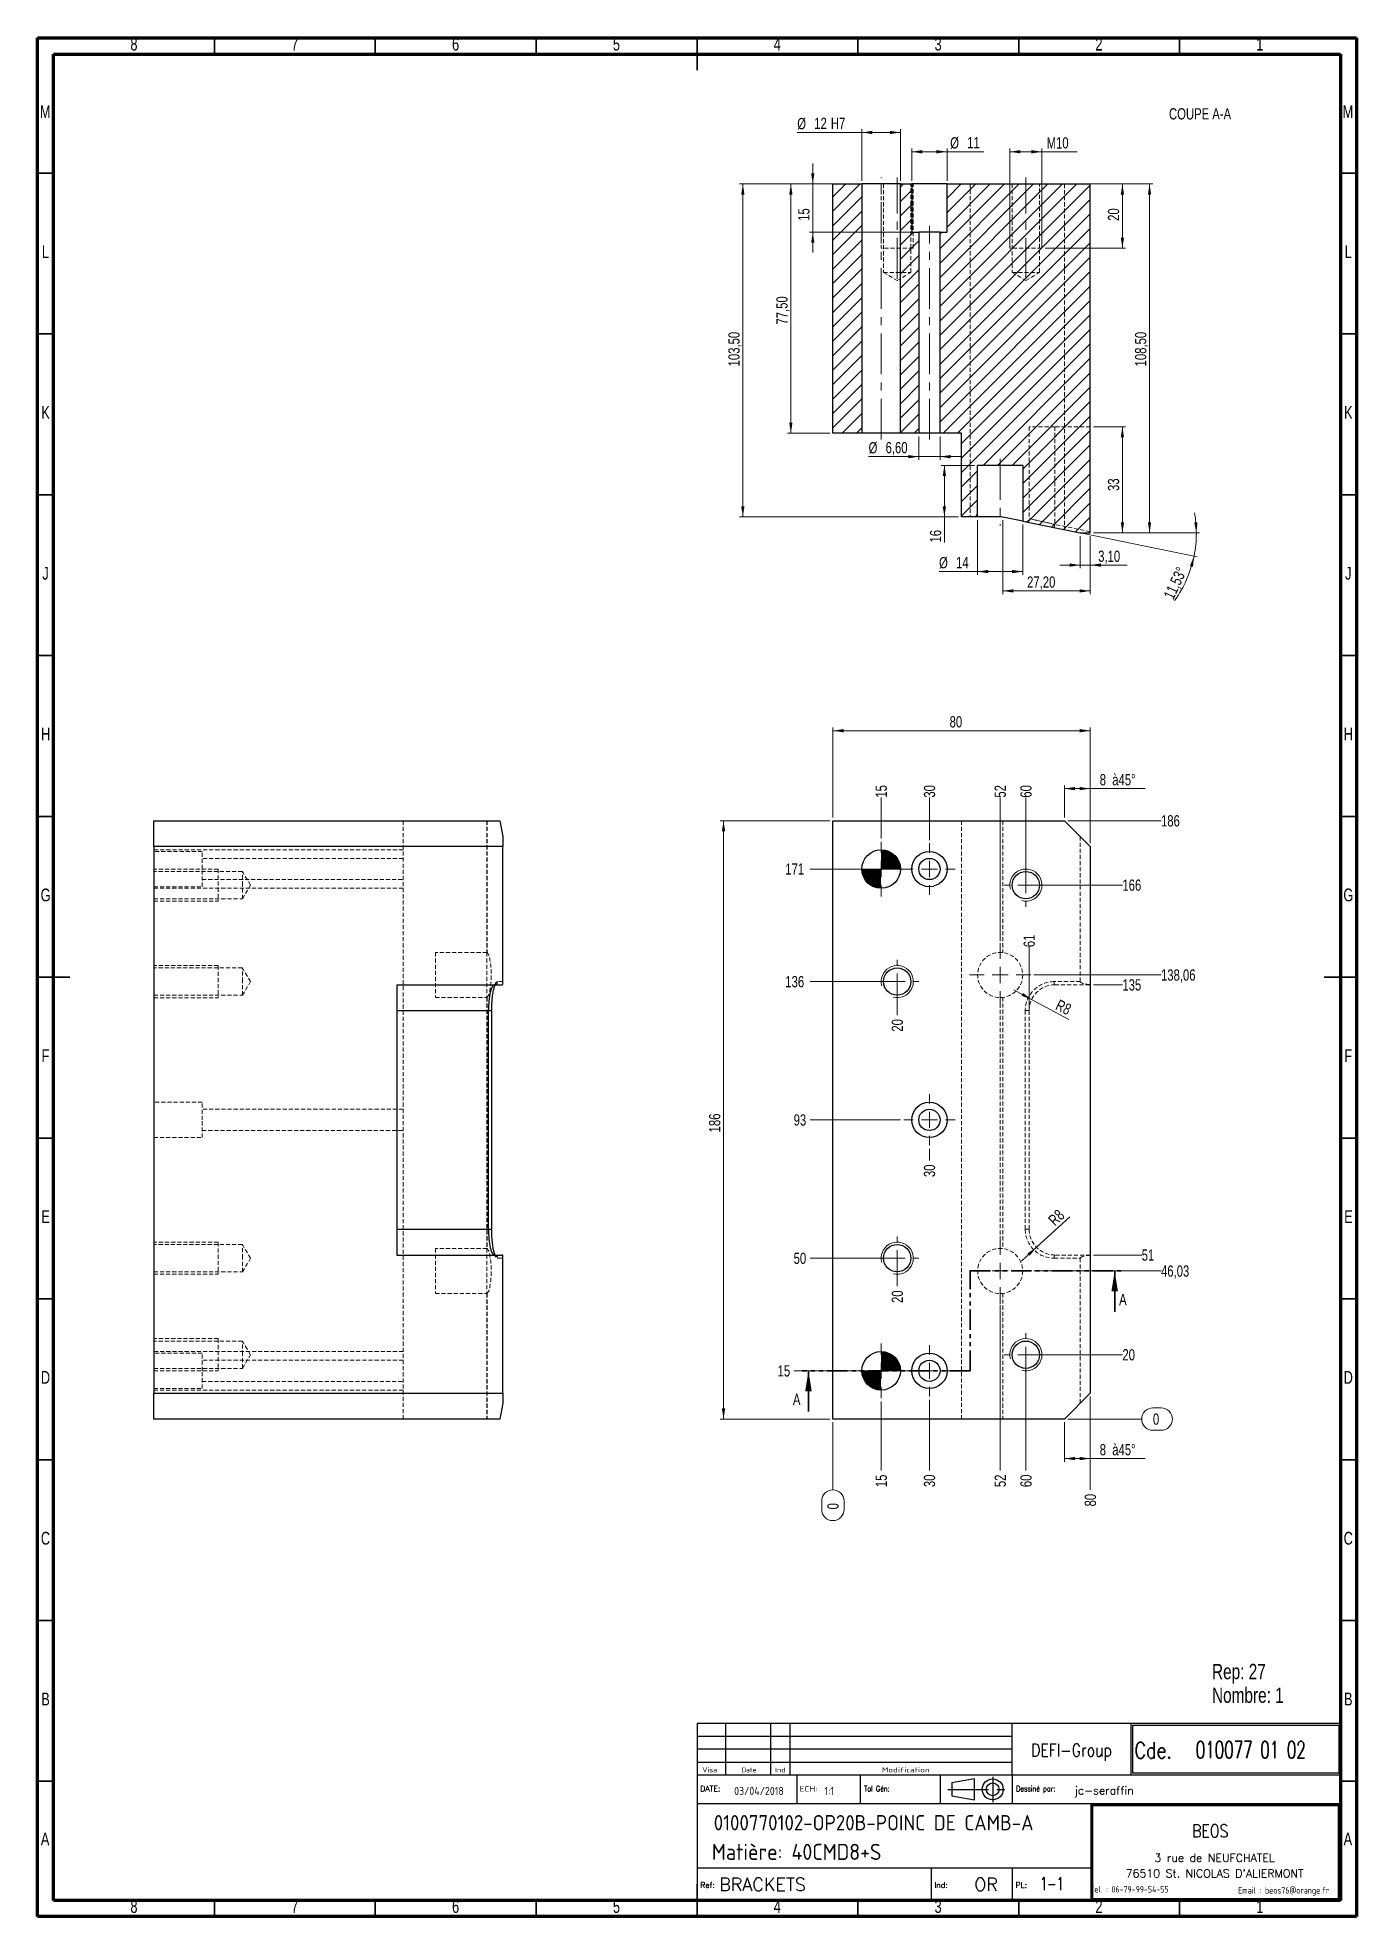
# Model space of a CAD drawing. Header units: millimetres. Extents: x 5 to 415, y 5 to 589.
import ezdxf

# ---------------------------------------------------------------- set-up
doc = ezdxf.new("R2010")
doc.units = ezdxf.units.MM
for name, pattern in [('CENTERX2', [20.32, 12.7, -2.54, 2.54, -2.54]), ('HIDDEN', [1.905, 1.27, -0.635]), ('PHANTOM', [12.7, 6.35, -1.27, 1.27, -1.27, 1.27, -1.27])]:
    doc.linetypes.add(name, pattern=pattern)
doc.layers.add('DIMENSIONS', color=176, linetype='Continuous')
doc.styles.add('SLDTEXTSTYLE0', font='TXT', dxfattribs={"width": 0.75})
doc.styles.add('SLDTEXTSTYLE1', font='ISOCP')
doc.styles.add('SLDTEXTSTYLE10', font='ISOCP', dxfattribs={"width": 1.147311})
doc.styles.add('SLDTEXTSTYLE11', font='ISOCP', dxfattribs={"width": 1.385904})
doc.styles.add('SLDTEXTSTYLE12', font='ISOCP', dxfattribs={"width": 1.246461})
doc.styles.add('SLDTEXTSTYLE13', font='ROMAND')
doc.styles.add('SLDTEXTSTYLE2', font='ROMANT', dxfattribs={"width": 0.8})
doc.styles.add('SLDTEXTSTYLE3', font='ISOCP', dxfattribs={"width": 0.8})
doc.styles.add('SLDTEXTSTYLE4', font='ROMANS', dxfattribs={"width": 0.8})
doc.styles.add('SLDTEXTSTYLE5', font='ROMANT')
doc.styles.add('SLDTEXTSTYLE6', font='ROMANS')
doc.styles.add('SLDTEXTSTYLE7', font='ROMANT', dxfattribs={"width": 0.65})
doc.styles.add('SLDTEXTSTYLE8', font='ISOCP', dxfattribs={"width": 1.446157})
doc.styles.add('SLDTEXTSTYLE9', font='ISOCP', dxfattribs={"width": 1.294402})
doc.dimstyles.new('SLDDIMSTYLE0', dxfattribs={"dimtxt": 3.5, "dimasz": 3.302, "dimexe": 0, "dimexo": 0.0625, "dimgap": 0.875, "dimtad": 0, "dimtih": 1, "dimtoh": 1, "dimdec": 0, "dimrnd": 1e-09, "dimdsep": 46, "dimtxsty": 'SLDTEXTSTYLE0', "dimblk1": 'NONE', "dimblk2": 'NONE', "dimsah": 1, "dimcen": 0.09, "dimadec": 0, "dimazin": 2, "dimtfac": 1, "dimtdec": 0, "dimtofl": 0, "dimtmove": 0, "dimatfit": 3, "dimldrblk": 'NONE', "dimfxl": 1, "dimfrac": 2, "dimtolj": 1, "dimtzin": 12, "dimarcsym": 0})
doc.dimstyles.new('SLDDIMSTYLE1', dxfattribs={"dimtxt": 3.5, "dimasz": 3.302, "dimexe": 0, "dimexo": 0.0625, "dimgap": 0.875, "dimtad": 0, "dimtih": 1, "dimtoh": 1, "dimrnd": 1e-09, "dimzin": 12, "dimdsep": 46, "dimtxsty": 'SLDTEXTSTYLE0', "dimblk1": 'NONE', "dimblk2": 'NONE', "dimsah": 1, "dimcen": 0.09, "dimadec": 0, "dimazin": 3, "dimtfac": 1, "dimtofl": 0, "dimtmove": 0, "dimatfit": 3, "dimldrblk": 'NONE', "dimfxl": 1, "dimfrac": 2, "dimtolj": 1, "dimtzin": 12, "dimarcsym": 0})
doc.dimstyles.new('SLDDIMSTYLE2', dxfattribs={"dimtxt": 3.5, "dimasz": 3.302, "dimexe": 0, "dimexo": 0.0625, "dimgap": 0.875, "dimtad": 1, "dimrnd": 1e-09, "dimzin": 12, "dimdsep": 46, "dimtxsty": 'SLDTEXTSTYLE0', "dimsah": 1, "dimcen": 0.09, "dimadec": 0, "dimazin": 3, "dimtfac": 1, "dimtofl": 0, "dimtmove": 0, "dimatfit": 3, "dimfxl": 1, "dimfrac": 2, "dimtolj": 1, "dimtzin": 12, "dimarcsym": 0})
doc.dimstyles.new('SLDDIMSTYLE3', dxfattribs={"dimtxt": 3.5, "dimasz": 3.302, "dimexe": 0, "dimexo": 0.0625, "dimgap": 0.875, "dimtad": 1, "dimrnd": 1e-09, "dimzin": 12, "dimdsep": 46, "dimtxsty": 'SLDTEXTSTYLE0', "dimsah": 1, "dimcen": 0, "dimadec": 0, "dimazin": 3, "dimtfac": 1, "dimtofl": 0, "dimtmove": 1, "dimatfit": 3, "dimfxl": 1, "dimfrac": 2, "dimtolj": 1, "dimtzin": 12, "dimarcsym": 0})
doc.dimstyles.new('SLDDIMSTYLE4', dxfattribs={"dimtxt": 3.5, "dimasz": 3.302, "dimexe": 0, "dimexo": 0.0625, "dimgap": 0.875, "dimtad": 1, "dimrnd": 1e-09, "dimzin": 12, "dimdsep": 46, "dimtxsty": 'SLDTEXTSTYLE0', "dimsah": 1, "dimcen": 0.09, "dimadec": 0, "dimazin": 3, "dimtfac": 1, "dimtmove": 0, "dimatfit": 0, "dimfxl": 1, "dimfrac": 2, "dimtolj": 1, "dimtzin": 12, "dimarcsym": 0})
doc.dimstyles.new('SLDDIMSTYLE5', dxfattribs={"dimtxt": 3.5, "dimasz": 3.302, "dimexe": 0, "dimexo": 0.0625, "dimgap": 0.875, "dimtad": 1, "dimdec": 4, "dimzin": 12, "dimdsep": 46, "dimtxsty": 'SLDTEXTSTYLE0', "dimsah": 1, "dimcen": 0.09, "dimazin": 3, "dimtfac": 1, "dimtofl": 0, "dimtmove": 0, "dimatfit": 3, "dimfxl": 1, "dimfrac": 2, "dimtolj": 1, "dimtzin": 12, "dimarcsym": 0})

msp = doc.modelspace()

# ---------------------------------------------------------------- texts
at = {"color": 7, "linetype": 'Continuous', "lineweight": 0, "attachment_point": 2, "style": 'SLDTEXTSTYLE0'}
for s, insert, char_height in [('8', (34.96004, 589.06015), 3.96875), ('7', (84.96004, 589.06015), 3.96875), ('6', (134.96004, 589.06015), 3.96875), ('5', (184.96004, 589.06015), 3.96875), ('4', (234.96004, 589.06015), 3.96875), ('3', (284.96004, 589.06015), 3.96875), ('2', (334.96004, 589.06015), 3.96875), ('1', (384.96004, 589.06015), 3.96875), ('M', (7.36174, 568.06015), 3.96875), ('COUPE A-A', (366.38947, 567.16445), 3.5), ('M', (412.36174, 568.06015), 3.96875), ('L', (7.45452, 524.56015), 3.96875), ('L', (412.45452, 524.56015), 3.96875), ('K', (7.48852, 474.56015), 3.96875), ('K', (412.48852, 474.56015), 3.96875), ('J', (7.46509, 424.56015), 3.96875), ('J', (412.46509, 424.56015), 3.96875), ('H', (7.49035, 374.56015), 3.96875), ('H', (412.49035, 374.56015), 3.96875), ('G', (7.48668, 324.56015), 3.96875), ('G', (412.48668, 324.56015), 3.96875), ('F', (7.45774, 274.56015), 3.96875), ('F', (412.45774, 274.56015), 3.96875), ('E', (7.50781, 224.56015), 3.96875), ('E', (412.50781, 224.56015), 3.96875), ('D', (7.45269, 174.56015), 3.96875), ('D', (412.45269, 174.56015), 3.96875), ('C', (7.45866, 124.56015), 3.96875), ('C', (412.45866, 124.56015), 3.96875), ('B', (7.4706, 74.56015), 3.96875), ('B', (412.4706, 74.56015), 3.96875), ('A', (7.33969, 31.06015), 3.96875), ('A', (412.33969, 31.06015), 3.96875), ('8', (34.96004, 10.06015), 3.96875), ('7', (84.96004, 10.06015), 3.96875), ('6', (134.96004, 10.06015), 3.96875), ('5', (184.96004, 10.06015), 3.96875), ('4', (234.96004, 10.06015), 3.96875), ('3', (284.96004, 10.06015), 3.96875), ('2', (334.96004, 10.06015), 3.96875), ('1', (384.96004, 10.06015), 3.96875)]:
    msp.add_mtext(s, dxfattribs=dict(at, insert=insert, char_height=char_height))
at = {"color": 7, "linetype": 'Continuous', "char_height": 3.5, "attachment_point": 1, "style": 'SLDTEXTSTYLE0'}
for insert in [(341.22745, 198.51499), (239.82312, 167.48395)]:
    msp.add_mtext('A', dxfattribs=dict(at, insert=insert))
at = {"layer": 'DIMENSIONS'}
for s, insert, char_height, attachment_point, style in [('DEFI-Group', (326.4195, 58.70072), 4, 2, 'SLDTEXTSTYLE2'), ('Cde.', (346, 59.12589), 5, 1, 'SLDTEXTSTYLE2'), ('010077 01 02', (365.05487, 59.43984), 5.2916667, 1, 'SLDTEXTSTYLE7'), ('Visa', (211.6551, 51.34751), 1.567052, 1, 'SLDTEXTSTYLE12'), ('Date', (223.82407, 51.28334), 1.492431, 1, 'SLDTEXTSTYLE10'), ('Ind', (234.25446, 51.28334), 1.492431, 1, 'SLDTEXTSTYLE11'), ('Modification', (267.48919, 51.34751), 1.5670523, 1, 'SLDTEXTSTYLE8'), ('DATE:', (211.03411, 45.59841), 1.727675, 1, 'SLDTEXTSTYLE6'), ('03/04/2018', (221.53289, 45.25347), 2.5, 1, 'SLDTEXTSTYLE1'), ('ECH:', (241.91066, 45.55991), 1.814059, 1, 'SLDTEXTSTYLE9'), ('1:1', (249.61977, 45.24035), 2.5, 1, 'SLDTEXTSTYLE1'), ('Tol Gén:', (261.95157, 45.59841), 1.727675, 1, 'SLDTEXTSTYLE4'), ('Dessiné par:', (309.22087, 45.59841), 1.7276752, 1, 'SLDTEXTSTYLE4'), ('jc-seraffin', (327.35515, 45.41997), 2.5, 1, 'SLDTEXTSTYLE5'), ('0100770102-OP20B-POINC DE CAMB-A', (215.19565, 36.51399), 4.7625, 1, 'SLDTEXTSTYLE1'), ('BEOS', (369.57079, 33.59488), 4, 2, 'SLDTEXTSTYLE2'), ('Matière: 40CMD8+S', (214.60273, 27.56351), 5, 1, 'SLDTEXTSTYLE1'), ('3 rue de NEUFCHATEL', (370.90924, 24.44835), 2.5, 2, 'SLDTEXTSTYLE13'), ("76510 St. NICOLAS D'ALIERMONT", (370.90254, 19.62324), 2.5, 2, 'SLDTEXTSTYLE13'), ('Ref:', (211.03411, 15.59841), 1.727675, 1, 'SLDTEXTSTYLE6'), ('BRACKETS', (216.90435, 16.95138), 4, 1, 'SLDTEXTSTYLE5'), ('Ind:', (283.82565, 15.59841), 1.727675, 1, 'SLDTEXTSTYLE6'), ('OR', (296.19394, 16.95138), 4, 1, 'SLDTEXTSTYLE5'), ('PL:', (309.03411, 15.59841), 1.727675, 1, 'SLDTEXTSTYLE6'), ('1-1', (316.65089, 17.17305), 4, 1, 'SLDTEXTSTYLE7'), ('Tel. : 06-79-99-54-55', (344.36027, 14.42858), 2, 2, 'SLDTEXTSTYLE3'), ('Email : beos76@orange.fr', (392.37248, 14.0972), 2, 2, 'SLDTEXTSTYLE3')]:
    msp.add_mtext(s, dxfattribs=dict(at, insert=insert, char_height=char_height, attachment_point=attachment_point, style=style))

# ---------------------------------------------------------------- blocks, each defined once
blk = doc.blocks.new('SW_NOTE_0')
at = {"color": 0, "linetype": 'Continuous', "lineweight": 0, "char_height": 4.763, "attachment_point": 1, "style": 'SLDTEXTSTYLE0'}
for s, insert in [('Rep: 27', (0, 6.14)), ('Nombre: 1', (0, -1.21))]:
    blk.add_mtext(s, dxfattribs=dict(at, insert=insert))
blk = doc.blocks.new('_D')
at = {"color": 7, "linetype": 'Continuous', "lineweight": 18}
for p, q in [((325.25, 159.63), (348.25, 159.63)), ((351.74, 163.12), (354.32, 163.12)), ((354.32, 156.14), (351.74, 156.14))]:
    blk.add_line(p, q, dxfattribs=at)
for centre, start, end in [((351.74, 159.63), 90, 270), ((354.32, 159.63), 270, 90)]:
    blk.add_arc(centre, 3.49, start, end, dxfattribs=at)
at = {"color": 7, "linetype": 'Continuous', "lineweight": 18, "insert": (351.74, 161.36), "char_height": 3.5, "attachment_point": 1, "style": 'SLDTEXTSTYLE0'}
blk.add_mtext('0', dxfattribs=at)
blk = doc.blocks.new('_None')
blk = doc.blocks.new('_D_1')
at = {"color": 7, "linetype": 'Continuous', "lineweight": 18}
blk.add_line((273.25, 174.63), (240.22, 174.63), dxfattribs=at)
at = {"color": 7, "linetype": 'Continuous', "lineweight": 18, "insert": (235.05, 176.36), "char_height": 3.5, "attachment_point": 1, "style": 'SLDTEXTSTYLE0'}
blk.add_mtext('15', dxfattribs=at)
blk = doc.blocks.new('_D_2')
at = {"color": 7, "linetype": 'Continuous', "lineweight": 18}
blk.add_line((313.25, 179.63), (342.25, 179.63), dxfattribs=at)
at = {"color": 7, "linetype": 'Continuous', "lineweight": 18, "insert": (342.25, 181.36), "char_height": 3.5, "attachment_point": 1, "style": 'SLDTEXTSTYLE0'}
blk.add_mtext('20', dxfattribs=at)
blk = doc.blocks.new('_D_3')
at = {"color": 7, "linetype": 'Continuous', "lineweight": 18}
blk.add_line((314.75, 205.66), (354.25, 205.66), dxfattribs=at)
at = {"color": 7, "linetype": 'Continuous', "lineweight": 18, "insert": (354.25, 207.39), "char_height": 3.5, "attachment_point": 1, "style": 'SLDTEXTSTYLE0'}
blk.add_mtext('46,03', dxfattribs=at)
blk = doc.blocks.new('_D_4')
at = {"color": 7, "linetype": 'Continuous', "lineweight": 18}
blk.add_line((271.25, 209.63), (245.21, 209.63), dxfattribs=at)
at = {"color": 7, "linetype": 'Continuous', "lineweight": 18, "insert": (240.04, 211.36), "char_height": 3.5, "attachment_point": 1, "style": 'SLDTEXTSTYLE0'}
blk.add_mtext('50', dxfattribs=at)
blk = doc.blocks.new('_D_5')
at = {"color": 7, "linetype": 'Continuous', "lineweight": 18}
blk.add_line((333.25, 210.63), (348.25, 210.63), dxfattribs=at)
at = {"color": 7, "linetype": 'Continuous', "lineweight": 18, "insert": (348.25, 212.36), "char_height": 3.5, "attachment_point": 1, "style": 'SLDTEXTSTYLE0'}
blk.add_mtext('51', dxfattribs=at)
blk = doc.blocks.new('_D_6')
at = {"color": 7, "linetype": 'Continuous', "lineweight": 18}
blk.add_line((273.25, 252.63), (245.21, 252.63), dxfattribs=at)
at = {"color": 7, "linetype": 'Continuous', "lineweight": 18, "insert": (240.04, 254.36), "char_height": 3.5, "attachment_point": 1, "style": 'SLDTEXTSTYLE0'}
blk.add_mtext('93', dxfattribs=at)
blk = doc.blocks.new('_D_7')
at = {"color": 7, "linetype": 'Continuous', "lineweight": 18}
blk.add_line((333.25, 294.63), (342.25, 294.63), dxfattribs=at)
at = {"color": 7, "linetype": 'Continuous', "lineweight": 18, "insert": (342.25, 296.36), "char_height": 3.5, "attachment_point": 1, "style": 'SLDTEXTSTYLE0'}
blk.add_mtext('135', dxfattribs=at)
blk = doc.blocks.new('_D_8')
at = {"color": 7, "linetype": 'Continuous', "lineweight": 18}
blk.add_line((271.25, 295.63), (245.21, 295.63), dxfattribs=at)
at = {"color": 7, "linetype": 'Continuous', "lineweight": 18, "insert": (237.45, 297.36), "char_height": 3.5, "attachment_point": 1, "style": 'SLDTEXTSTYLE0'}
blk.add_mtext('136', dxfattribs=at)
blk = doc.blocks.new('_D_9')
at = {"color": 7, "linetype": 'Continuous', "lineweight": 18}
blk.add_line((314.75, 297.69), (354.25, 297.69), dxfattribs=at)
at = {"color": 7, "linetype": 'Continuous', "lineweight": 18, "insert": (354.25, 299.42), "char_height": 3.5, "attachment_point": 1, "style": 'SLDTEXTSTYLE0'}
blk.add_mtext('138,06', dxfattribs=at)
blk = doc.blocks.new('_D_10')
at = {"color": 7, "linetype": 'Continuous', "lineweight": 18}
blk.add_line((313.25, 325.63), (342.25, 325.63), dxfattribs=at)
at = {"color": 7, "linetype": 'Continuous', "lineweight": 18, "insert": (342.25, 327.36), "char_height": 3.5, "attachment_point": 1, "style": 'SLDTEXTSTYLE0'}
blk.add_mtext('166', dxfattribs=at)
blk = doc.blocks.new('_D_11')
at = {"color": 7, "linetype": 'Continuous', "lineweight": 18}
blk.add_line((273.25, 330.63), (245.21, 330.63), dxfattribs=at)
at = {"color": 7, "linetype": 'Continuous', "lineweight": 18, "insert": (237.45, 332.36), "char_height": 3.5, "attachment_point": 1, "style": 'SLDTEXTSTYLE0'}
blk.add_mtext('171', dxfattribs=at)
blk = doc.blocks.new('_D_12')
at = {"color": 7, "linetype": 'Continuous', "lineweight": 18}
blk.add_line((325.25, 345.63), (354.25, 345.63), dxfattribs=at)
at = {"color": 7, "linetype": 'Continuous', "lineweight": 18, "insert": (354.25, 347.36), "char_height": 3.5, "attachment_point": 1, "style": 'SLDTEXTSTYLE0'}
blk.add_mtext('186', dxfattribs=at)
blk = doc.blocks.new('_D_13')
at = {"color": 7, "linetype": 'Continuous', "lineweight": 18}
for p, q in [((252.25, 158.63), (252.25, 137.63)), ((248.76, 131.55), (248.76, 134.14)), ((255.74, 134.14), (255.74, 131.55))]:
    blk.add_line(p, q, dxfattribs=at)
for centre, start, end in [((252.25, 134.14), 0, 180), ((252.25, 131.55), 180, 0)]:
    blk.add_arc(centre, 3.49, start, end, dxfattribs=at)
at = {"color": 7, "linetype": 'Continuous', "lineweight": 18, "insert": (250.52, 131.55), "char_height": 3.5, "attachment_point": 1, "rotation": 90, "style": 'SLDTEXTSTYLE0'}
blk.add_mtext('0', dxfattribs=at)
blk = doc.blocks.new('_D_14')
at = {"color": 7, "linetype": 'Continuous', "lineweight": 18}
blk.add_line((267.25, 165.13), (267.25, 143.63), dxfattribs=at)
at = {"color": 7, "linetype": 'Continuous', "lineweight": 18, "insert": (265.52, 138.46), "char_height": 3.5, "attachment_point": 1, "rotation": 90, "style": 'SLDTEXTSTYLE0'}
blk.add_mtext('15', dxfattribs=at)
blk = doc.blocks.new('_D_15')
at = {"color": 7, "linetype": 'Continuous', "lineweight": 18}
blk.add_line((267.25, 340.13), (267.25, 352.82), dxfattribs=at)
at = {"color": 7, "linetype": 'Continuous', "lineweight": 18, "insert": (265.52, 352.82), "char_height": 3.5, "attachment_point": 1, "rotation": 90, "style": 'SLDTEXTSTYLE0'}
blk.add_mtext('15', dxfattribs=at)
blk = doc.blocks.new('_D_16')
at = {"color": 7, "linetype": 'Continuous', "lineweight": 18}
blk.add_line((272.25, 208.63), (272.25, 200.9), dxfattribs=at)
at = {"color": 7, "linetype": 'Continuous', "lineweight": 18, "insert": (270.52, 195.72), "char_height": 3.5, "attachment_point": 1, "rotation": 90, "style": 'SLDTEXTSTYLE0'}
blk.add_mtext('20', dxfattribs=at)
blk = doc.blocks.new('_D_17')
at = {"color": 7, "linetype": 'Continuous', "lineweight": 18}
blk.add_line((272.25, 294.63), (272.25, 285.24), dxfattribs=at)
at = {"color": 7, "linetype": 'Continuous', "lineweight": 18, "insert": (270.52, 280.07), "char_height": 3.5, "attachment_point": 1, "rotation": 90, "style": 'SLDTEXTSTYLE0'}
blk.add_mtext('20', dxfattribs=at)
blk = doc.blocks.new('_D_18')
at = {"color": 7, "linetype": 'Continuous', "lineweight": 18}
blk.add_line((282.25, 165.63), (282.25, 143.63), dxfattribs=at)
at = {"color": 7, "linetype": 'Continuous', "lineweight": 18, "insert": (280.52, 138.46), "char_height": 3.5, "attachment_point": 1, "rotation": 90, "style": 'SLDTEXTSTYLE0'}
blk.add_mtext('30', dxfattribs=at)
blk = doc.blocks.new('_D_19')
at = {"color": 7, "linetype": 'Continuous', "lineweight": 18}
blk.add_line((282.25, 243.63), (282.25, 240.02), dxfattribs=at)
at = {"color": 7, "linetype": 'Continuous', "lineweight": 18, "insert": (280.52, 234.85), "char_height": 3.5, "attachment_point": 1, "rotation": 90, "style": 'SLDTEXTSTYLE0'}
blk.add_mtext('30', dxfattribs=at)
blk = doc.blocks.new('_D_20')
at = {"color": 7, "linetype": 'Continuous', "lineweight": 18}
blk.add_line((282.25, 339.63), (282.25, 352.82), dxfattribs=at)
at = {"color": 7, "linetype": 'Continuous', "lineweight": 18, "insert": (280.52, 352.82), "char_height": 3.5, "attachment_point": 1, "rotation": 90, "style": 'SLDTEXTSTYLE0'}
blk.add_mtext('30', dxfattribs=at)
blk = doc.blocks.new('_D_21')
at = {"color": 7, "linetype": 'Continuous', "lineweight": 18}
blk.add_line((304.25, 308.19), (304.25, 352.82), dxfattribs=at)
at = {"color": 7, "linetype": 'Continuous', "lineweight": 18, "insert": (302.52, 352.82), "char_height": 3.5, "attachment_point": 1, "rotation": 90, "style": 'SLDTEXTSTYLE0'}
blk.add_mtext('52', dxfattribs=at)
blk = doc.blocks.new('_D_22')
at = {"color": 7, "linetype": 'Continuous', "lineweight": 18}
blk.add_line((304.25, 195.16), (304.25, 143.63), dxfattribs=at)
at = {"color": 7, "linetype": 'Continuous', "lineweight": 18, "insert": (302.52, 138.46), "char_height": 3.5, "attachment_point": 1, "rotation": 90, "style": 'SLDTEXTSTYLE0'}
blk.add_mtext('52', dxfattribs=at)
blk = doc.blocks.new('_D_23')
at = {"color": 7, "linetype": 'Continuous', "lineweight": 18}
blk.add_line((312.25, 178.63), (312.25, 143.63), dxfattribs=at)
at = {"color": 7, "linetype": 'Continuous', "lineweight": 18, "insert": (310.52, 138.46), "char_height": 3.5, "attachment_point": 1, "rotation": 90, "style": 'SLDTEXTSTYLE0'}
blk.add_mtext('60', dxfattribs=at)
blk = doc.blocks.new('_D_24')
at = {"color": 7, "linetype": 'Continuous', "lineweight": 18}
blk.add_line((312.25, 326.63), (312.25, 352.82), dxfattribs=at)
at = {"color": 7, "linetype": 'Continuous', "lineweight": 18, "insert": (310.52, 352.82), "char_height": 3.5, "attachment_point": 1, "rotation": 90, "style": 'SLDTEXTSTYLE0'}
blk.add_mtext('60', dxfattribs=at)
blk = doc.blocks.new('_D_25')
at = {"color": 7, "linetype": 'Continuous', "lineweight": 18}
blk.add_line((313.25, 287.63), (313.25, 306.33), dxfattribs=at)
at = {"color": 7, "linetype": 'Continuous', "lineweight": 18, "insert": (311.52, 306.33), "char_height": 3.5, "attachment_point": 1, "rotation": 90, "style": 'SLDTEXTSTYLE0'}
blk.add_mtext('61', dxfattribs=at)
blk = doc.blocks.new('_D_26')
at = {"color": 7, "linetype": 'Continuous', "lineweight": 18}
blk.add_line((332.25, 166.63), (332.25, 137.63), dxfattribs=at)
at = {"color": 7, "linetype": 'Continuous', "lineweight": 18, "insert": (330.52, 132.46), "char_height": 3.5, "attachment_point": 1, "rotation": 90, "style": 'SLDTEXTSTYLE0'}
blk.add_mtext('80', dxfattribs=at)
blk = doc.blocks.new('_D_27')
at = {"color": 7, "linetype": 'Continuous', "lineweight": 18}
for p, q in [((251.25, 345.63), (217.25, 345.63)), ((218.25, 159.63), (218.25, 345.63)), ((251.25, 159.63), (217.25, 159.63))]:
    blk.add_line(p, q, dxfattribs=at)
for points in [[(218.25, 345.63), (217.74, 342.33), (218.76, 342.33)], [(218.25, 159.63), (218.76, 162.93), (217.74, 162.93)]]:
    blk.add_solid(points, dxfattribs=at)
at = {"color": 7, "linetype": 'Continuous', "lineweight": 18, "insert": (213.74, 248.75), "char_height": 3.5, "attachment_point": 1, "rotation": 90, "style": 'SLDTEXTSTYLE0'}
blk.add_mtext('186', dxfattribs=at)
blk = doc.blocks.new('_D_28')
at = {"color": 7, "linetype": 'Continuous', "lineweight": 18}
for p, q in [((252.25, 346.63), (252.25, 374.63)), ((332.25, 338.63), (332.25, 374.63)), ((252.25, 373.63), (332.25, 373.63))]:
    blk.add_line(p, q, dxfattribs=at)
for points in [[(252.25, 373.63), (255.55, 373.12), (255.55, 374.14)], [(332.25, 373.63), (328.95, 374.14), (328.95, 373.12)]]:
    blk.add_solid(points, dxfattribs=at)
at = {"color": 7, "linetype": 'Continuous', "lineweight": 18, "insert": (288.53, 378.14), "char_height": 3.5, "attachment_point": 1, "style": 'SLDTEXTSTYLE0'}
blk.add_mtext('80', dxfattribs=at)
blk = doc.blocks.new('_D_29')
at = {"color": 7, "linetype": 'Continuous', "lineweight": 18}
for p, q in [((324.25, 346.63), (324.25, 356.63)), ((332.25, 338.63), (332.25, 356.63)), ((324.25, 355.63), (332.25, 355.63)), ((332.25, 355.63), (349.3, 355.63))]:
    blk.add_line(p, q, dxfattribs=at)
for points in [[(324.25, 355.63), (327.55, 355.12), (327.55, 356.14)], [(332.25, 355.63), (328.95, 356.14), (328.95, 355.12)]]:
    blk.add_solid(points, dxfattribs=at)
at = {"color": 7, "linetype": 'Continuous', "lineweight": 18, "char_height": 3.5, "attachment_point": 1, "style": 'SLDTEXTSTYLE0'}
for s, insert in [('8', (335.2, 360.14)), ('à45°', (339.09, 360.14))]:
    blk.add_mtext(s, dxfattribs=dict(at, insert=insert))
blk = doc.blocks.new('_D_30')
at = {"color": 7, "linetype": 'Continuous', "lineweight": 18}
for p, q in [((332.25, 166.63), (332.25, 146.34)), ((324.25, 158.63), (324.25, 146.34)), ((324.25, 147.34), (332.25, 147.34)), ((332.25, 147.34), (349.3, 147.34))]:
    blk.add_line(p, q, dxfattribs=at)
for points in [[(324.25, 147.34), (327.55, 146.83), (327.55, 147.85)], [(332.25, 147.34), (328.95, 147.85), (328.95, 146.83)]]:
    blk.add_solid(points, dxfattribs=at)
at = {"color": 7, "linetype": 'Continuous', "lineweight": 18, "char_height": 3.5, "attachment_point": 1, "style": 'SLDTEXTSTYLE0'}
for s, insert in [('8', (335.2, 151.85)), ('à45°', (339.09, 151.85))]:
    blk.add_mtext(s, dxfattribs=dict(at, insert=insert))
blk = doc.blocks.new('_D_31')
at = {"color": 7, "linetype": 'Continuous', "lineweight": 18}
for q in [(308.45, 293.11), (325.59, 283.8)]:
    blk.add_line((314.03, 290.08), q, dxfattribs=at)
blk.add_solid([(314.03, 290.08), (311.37, 292.1), (310.89, 291.21)], dxfattribs=at)
at = {"color": 7, "linetype": 'Continuous', "lineweight": 18, "insert": (322.65, 290.21), "char_height": 3.5, "attachment_point": 1, "rotation": 334.42522, "style": 'SLDTEXTSTYLE0'}
blk.add_mtext('R8', dxfattribs=at)
blk = doc.blocks.new('_D_32')
at = {"color": 7, "linetype": 'Continuous', "lineweight": 18}
for q in [(325.91, 222.53), (310.86, 208.73)]:
    blk.add_line((315.54, 213.02), q, dxfattribs=at)
blk.add_solid([(315.54, 213.02), (312.77, 211.16), (313.45, 210.41)], dxfattribs=at)
at = {"color": 7, "linetype": 'Continuous', "lineweight": 18, "insert": (318.88, 221.95), "char_height": 3.5, "attachment_point": 1, "rotation": 44.50086, "style": 'SLDTEXTSTYLE0'}
blk.add_mtext('R8', dxfattribs=at)
blk = doc.blocks.new('SW_CENTERMARKSYMBOL_0')
at = {"color": 0, "linetype": 'Continuous', "lineweight": 0}
for p, q in [((0, 5), (0, 6.75)), ((-5, 0), (-6.75, 0)), ((0, 0), (-2.5, 0)), ((0, 0), (0, 2.5)), ((0, 0), (0, -2.5)), ((0, 0), (2.5, 0)), ((5, 0), (6.75, 0)), ((0, -5), (0, -6.75))]:
    blk.add_line(p, q, dxfattribs=at)
blk = doc.blocks.new('SW_CENTERMARKSYMBOL_1')
at = {"color": 0, "linetype": 'Continuous', "lineweight": 0}
for p, q in [((0, 5), (0, 6.75)), ((-5, 0), (-6.75, 0)), ((0, 0), (-2.5, 0)), ((0, 0), (0, 2.5)), ((0, 0), (0, -2.5)), ((0, 0), (2.5, 0)), ((5, 0), (6.75, 0)), ((0, -5), (0, -6.75))]:
    blk.add_line(p, q, dxfattribs=at)
blk = doc.blocks.new('SW_CENTERMARKSYMBOL_2')
at = {"color": 0, "linetype": 'Continuous', "lineweight": 0}
for p, q in [((0, 5), (0, 6.75)), ((-5, 0), (-6.75, 0)), ((0, 0), (-2.5, 0)), ((0, 0), (0, 2.5)), ((0, 0), (0, -2.5)), ((0, 0), (2.5, 0)), ((5, 0), (6.75, 0)), ((0, -5), (0, -6.75))]:
    blk.add_line(p, q, dxfattribs=at)
blk = doc.blocks.new('SW_CENTERMARKSYMBOL_3')
at = {"color": 0, "linetype": 'Continuous', "lineweight": 0}
for p, q in [((0, 5), (0, 6.75)), ((-5, 0), (-6.75, 0)), ((0, 0), (-2.5, 0)), ((0, 0), (0, 2.5)), ((0, 0), (0, -2.5)), ((0, 0), (2.5, 0)), ((5, 0), (6.75, 0)), ((0, -5), (0, -6.75))]:
    blk.add_line(p, q, dxfattribs=at)
blk = doc.blocks.new('SW_CENTERMARKSYMBOL_4')
at = {"color": 0, "linetype": 'Continuous', "lineweight": 0}
for p, q in [((0, 5), (0, 8)), ((-5, 0), (-8, 0)), ((0, 0), (-2.5, 0)), ((0, 0), (0, 2.5)), ((0, 0), (0, -2.5)), ((0, 0), (2.5, 0)), ((5, 0), (8, 0)), ((0, -5), (0, -8))]:
    blk.add_line(p, q, dxfattribs=at)
blk = doc.blocks.new('SW_CENTERMARKSYMBOL_5')
at = {"color": 0, "linetype": 'Continuous', "lineweight": 0}
for p, q in [((0, 5), (0, 8)), ((-5, 0), (-8, 0)), ((0, 0), (-2.5, 0)), ((0, 0), (0, 2.5)), ((0, 0), (0, -2.5)), ((0, 0), (2.5, 0)), ((5, 0), (8, 0)), ((0, -5), (0, -8))]:
    blk.add_line(p, q, dxfattribs=at)
blk = doc.blocks.new('SW_CENTERMARKSYMBOL_6')
at = {"color": 0, "linetype": 'Continuous', "lineweight": 0}
for p, q in [((0, 5), (0, 8)), ((-5, 0), (-8, 0)), ((0, 0), (-2.5, 0)), ((0, 0), (0, 2.5)), ((0, 0), (0, -2.5)), ((0, 0), (2.5, 0)), ((5, 0), (8, 0)), ((0, -5), (0, -8))]:
    blk.add_line(p, q, dxfattribs=at)
blk = doc.blocks.new('SW_CENTERMARKSYMBOL_7')
at = {"color": 0, "linetype": 'Continuous', "lineweight": 0}
for p, q in [((0, 5), (0, 8.5)), ((-5, 0), (-8.5, 0)), ((0, 0), (-2.5, 0)), ((0, 0), (0, 2.5)), ((0, 0), (0, -2.5)), ((0, 0), (2.5, 0)), ((5, 0), (8.5, 0)), ((0, -5), (0, -8.5))]:
    blk.add_line(p, q, dxfattribs=at)
blk = doc.blocks.new('SW_CENTERMARKSYMBOL_8')
at = {"color": 0, "linetype": 'Continuous', "lineweight": 0}
for p, q in [((0, 5), (0, 8.5)), ((-5, 0), (-8.5, 0)), ((0, 0), (-2.5, 0)), ((0, 0), (0, 2.5)), ((0, 0), (0, -2.5)), ((0, 0), (2.5, 0)), ((5, 0), (8.5, 0)), ((0, -5), (0, -8.5))]:
    blk.add_line(p, q, dxfattribs=at)
blk = doc.blocks.new('SW_CENTERMARKSYMBOL_9')
at = {"color": 0, "linetype": 'Continuous', "lineweight": 0}
for p, q in [((0, 5), (0, 9.5)), ((-5, 0), (-9.5, 0)), ((0, 0), (-2.5, 0)), ((0, 0), (0, 2.5)), ((0, 0), (0, -2.5)), ((0, 0), (2.5, 0)), ((5, 0), (9.5, 0)), ((0, -5), (0, -9.5))]:
    blk.add_line(p, q, dxfattribs=at)
blk = doc.blocks.new('SW_CENTERMARKSYMBOL_10')
at = {"color": 0, "linetype": 'Continuous', "lineweight": 0}
for p, q in [((0, 5), (0, 9.5)), ((-5, 0), (-9.5, 0)), ((0, 0), (-2.5, 0)), ((0, 0), (0, 2.5)), ((0, 0), (0, -2.5)), ((0, 0), (2.5, 0)), ((5, 0), (9.5, 0)), ((0, -5), (0, -9.5))]:
    blk.add_line(p, q, dxfattribs=at)
blk = doc.blocks.new('SW_DOWELSYMBOL_0')
at = {"linetype": 'Continuous', "lineweight": 0}
h = blk.add_hatch(color=0, dxfattribs=at)
edge = h.paths.add_edge_path(flags=0)
edge.add_arc((0, 0), 6, 0, 90)
edge.add_line((0, 6), (0, 0))
edge.add_line((0, 0), (6, 0))
h = blk.add_hatch(color=0, dxfattribs=at)
edge = h.paths.add_edge_path(flags=0)
edge.add_arc((0, 0), 6, 180, 270)
edge.add_line((0, -6), (0, 0))
edge.add_line((0, 0), (-6, 0))
at = {"color": 0, "linetype": 'Continuous', "lineweight": 0}
blk.add_circle((0, 0), 6, dxfattribs=at)
blk = doc.blocks.new('SW_DOWELSYMBOL_1')
at = {"linetype": 'Continuous', "lineweight": 0}
h = blk.add_hatch(color=0, dxfattribs=at)
edge = h.paths.add_edge_path(flags=0)
edge.add_arc((0, 0), 6, 0, 90)
edge.add_line((0, 6), (0, 0))
edge.add_line((0, 0), (6, 0))
h = blk.add_hatch(color=0, dxfattribs=at)
edge = h.paths.add_edge_path(flags=0)
edge.add_arc((0, 0), 6, 180, 270)
edge.add_line((0, -6), (0, 0))
edge.add_line((0, 0), (-6, 0))
at = {"color": 0, "linetype": 'Continuous', "lineweight": 0}
blk.add_circle((0, 0), 6, dxfattribs=at)
blk = doc.blocks.new('_D_33')
at = {"color": 7, "linetype": 'Continuous', "lineweight": 18}
for p, q in [((307.25, 524.62), (307.25, 554.62)), ((307.25, 553.62), (317.25, 553.62)), ((317.25, 524.62), (317.25, 554.62)), ((317.25, 553.62), (328.16, 553.62))]:
    blk.add_line(p, q, dxfattribs=at)
for points in [[(307.25, 553.62), (310.55, 553.11), (310.55, 554.13)], [(317.25, 553.62), (313.95, 554.13), (313.95, 553.11)]]:
    blk.add_solid(points, dxfattribs=at)
at = {"color": 7, "linetype": 'Continuous', "lineweight": 18, "insert": (318.7, 558.13), "char_height": 3.5, "attachment_point": 1, "style": 'SLDTEXTSTYLE0'}
blk.add_mtext('M10', dxfattribs=at)
blk = doc.blocks.new('_D_34')
at = {"color": 7, "linetype": 'Continuous', "lineweight": 18}
for p, q in [((318.25, 543.62), (343.25, 543.62)), ((342.25, 543.62), (342.25, 523.62)), ((318.25, 523.62), (343.25, 523.62))]:
    blk.add_line(p, q, dxfattribs=at)
for points in [[(342.25, 543.62), (341.74, 540.32), (342.76, 540.32)], [(342.25, 523.62), (342.76, 526.92), (341.74, 526.92)]]:
    blk.add_solid(points, dxfattribs=at)
at = {"color": 7, "linetype": 'Continuous', "lineweight": 18, "insert": (337.74, 532.14), "char_height": 3.5, "attachment_point": 1, "rotation": 90, "style": 'SLDTEXTSTYLE0'}
blk.add_mtext('20', dxfattribs=at)
blk = doc.blocks.new('_D_35')
at = {"color": 7, "linetype": 'Continuous', "lineweight": 18}
for p, q in [((329.15, 434.12), (329.15, 424.12)), ((332.25, 434.12), (332.25, 424.12)), ((329.15, 425.12), (322.8, 425.12)), ((329.15, 425.12), (332.25, 425.12)), ((332.25, 425.12), (343.77, 425.12))]:
    blk.add_line(p, q, dxfattribs=at)
for points in [[(329.15, 425.12), (325.85, 425.63), (325.85, 424.61)], [(332.25, 425.12), (335.55, 424.61), (335.55, 425.63)]]:
    blk.add_solid(points, dxfattribs=at)
at = {"color": 7, "linetype": 'Continuous', "lineweight": 18, "insert": (334.72, 429.63), "char_height": 3.5, "attachment_point": 1, "style": 'SLDTEXTSTYLE0'}
blk.add_mtext('3,10', dxfattribs=at)
blk = doc.blocks.new('_D_36')
at = {"color": 7, "linetype": 'Continuous', "lineweight": 18}
for p, q in [((333.25, 468.12), (343.25, 468.12)), ((342.25, 468.12), (342.25, 435.12)), ((333.25, 435.12), (343.25, 435.12))]:
    blk.add_line(p, q, dxfattribs=at)
for points in [[(342.25, 468.12), (341.74, 464.82), (342.76, 464.82)], [(342.25, 435.12), (342.76, 438.42), (341.74, 438.42)]]:
    blk.add_solid(points, dxfattribs=at)
at = {"color": 7, "linetype": 'Continuous', "lineweight": 18, "insert": (337.74, 448.16), "char_height": 3.5, "attachment_point": 1, "rotation": 90, "style": 'SLDTEXTSTYLE0'}
blk.add_mtext('33', dxfattribs=at)
blk = doc.blocks.new('_D_37')
at = {"color": 7, "linetype": 'Continuous', "lineweight": 18}
for p, q in [((330.13, 434.92), (365.5, 427.7)), ((333.25, 435.12), (366.25, 435.12))]:
    blk.add_line(p, q, dxfattribs=at)
for start, end in [(0, 10.04662), (348.46526, 0), (324.35239, 348.46526)]:
    blk.add_arc((329.15, 435.12), 36.09, start, end, dxfattribs=at)
for points in [[(365.25, 435.12), (365.6, 438.44), (364.59, 438.4)], [(364.52, 427.9), (363.22, 424.83), (364.2, 424.58)]]:
    blk.add_solid(points, dxfattribs=at)
at = {"color": 7, "linetype": 'Continuous', "lineweight": 18, "insert": (354.9, 415.63), "char_height": 3.5, "attachment_point": 1, "rotation": 64.94811, "style": 'SLDTEXTSTYLE0'}
blk.add_mtext('11,53°', dxfattribs=at)
blk = doc.blocks.new('_D_38')
at = {"color": 7, "linetype": 'Continuous', "lineweight": 18}
for p, q in [((251.25, 543.62), (223.25, 543.62)), ((224.25, 440.12), (224.25, 543.62)), ((291.25, 440.12), (223.25, 440.12))]:
    blk.add_line(p, q, dxfattribs=at)
for points in [[(224.25, 543.62), (223.74, 540.32), (224.76, 540.32)], [(224.25, 440.12), (224.76, 443.42), (223.74, 443.42)]]:
    blk.add_solid(points, dxfattribs=at)
at = {"color": 7, "linetype": 'Continuous', "lineweight": 18, "insert": (219.74, 486.9), "char_height": 3.5, "attachment_point": 1, "rotation": 90, "style": 'SLDTEXTSTYLE0'}
blk.add_mtext('103,50', dxfattribs=at)
blk = doc.blocks.new('_D_39')
at = {"color": 7, "linetype": 'Continuous', "lineweight": 18}
for p, q in [((245.99, 543.62), (245.99, 549.97)), ((275.75, 543.62), (244.99, 543.62)), ((245.99, 528.62), (245.99, 543.62)), ((284.55, 528.62), (244.99, 528.62)), ((245.99, 528.62), (245.99, 522.27))]:
    blk.add_line(p, q, dxfattribs=at)
for points in [[(245.99, 543.62), (246.49, 546.92), (245.48, 546.92)], [(245.99, 528.62), (245.48, 525.32), (246.49, 525.32)]]:
    blk.add_solid(points, dxfattribs=at)
at = {"color": 7, "linetype": 'Continuous', "lineweight": 18, "insert": (241.47, 532.14), "char_height": 3.5, "attachment_point": 1, "rotation": 90, "style": 'SLDTEXTSTYLE0'}
blk.add_mtext('15', dxfattribs=at)
blk = doc.blocks.new('_D_40')
at = {"color": 7, "linetype": 'Continuous', "lineweight": 18}
for p, q in [((251.25, 543.62), (238.18, 543.62)), ((239.18, 466.12), (239.18, 543.62)), ((251.25, 466.12), (238.18, 466.12))]:
    blk.add_line(p, q, dxfattribs=at)
for points in [[(239.18, 543.62), (238.67, 540.32), (239.69, 540.32)], [(239.18, 466.12), (239.69, 469.42), (238.67, 469.42)]]:
    blk.add_solid(points, dxfattribs=at)
at = {"color": 7, "linetype": 'Continuous', "lineweight": 18, "insert": (234.67, 499.9), "char_height": 3.5, "attachment_point": 1, "rotation": 90, "style": 'SLDTEXTSTYLE0'}
blk.add_mtext('77,50', dxfattribs=at)
blk = doc.blocks.new('_D_41')
at = {"color": 7, "linetype": 'Continuous', "lineweight": 18}
for p, q in [((276.75, 544.62), (276.75, 554.62)), ((287.75, 553.62), (276.75, 553.62)), ((287.75, 544.62), (287.75, 554.62)), ((287.75, 553.62), (299.17, 553.62))]:
    blk.add_line(p, q, dxfattribs=at)
for points in [[(276.75, 553.62), (280.05, 553.11), (280.05, 554.13)], [(287.75, 553.62), (284.45, 554.13), (284.45, 553.11)]]:
    blk.add_solid(points, dxfattribs=at)
at = {"color": 7, "linetype": 'Continuous', "lineweight": 18, "char_height": 3.5, "attachment_point": 1, "style": 'SLDTEXTSTYLE0'}
for s, insert in [('%%c', (288.71, 558.13)), ('11', (293.99, 558.19))]:
    blk.add_mtext(s, dxfattribs=dict(at, insert=insert))
blk = doc.blocks.new('_D_42')
at = {"color": 7, "linetype": 'Continuous', "lineweight": 18}
for p, q in [((261.25, 559.62), (241.17, 559.62)), ((261.25, 544.62), (261.25, 560.62)), ((273.25, 559.62), (261.25, 559.62)), ((273.25, 544.62), (273.25, 560.62))]:
    blk.add_line(p, q, dxfattribs=at)
for points in [[(261.25, 559.62), (264.55, 559.11), (264.55, 560.13)], [(273.25, 559.62), (269.95, 560.13), (269.95, 559.11)]]:
    blk.add_solid(points, dxfattribs=at)
at = {"color": 7, "linetype": 'Continuous', "lineweight": 18, "char_height": 3.5, "attachment_point": 1, "style": 'SLDTEXTSTYLE0'}
for s, insert in [('%%c', (241.17, 564.13)), ('12', (246.45, 564.19)), ('H7', (251.62, 564.19))]:
    blk.add_mtext(s, dxfattribs=dict(at, insert=insert))
blk = doc.blocks.new('_D_43')
at = {"color": 7, "linetype": 'Continuous', "lineweight": 18}
for p, q in [((297.25, 439.12), (297.25, 422.1)), ((311.25, 437.77), (311.25, 422.1)), ((297.25, 423.1), (285.25, 423.1)), ((311.25, 423.1), (297.25, 423.1))]:
    blk.add_line(p, q, dxfattribs=at)
for points in [[(297.25, 423.1), (300.55, 422.59), (300.55, 423.61)], [(311.25, 423.1), (307.95, 423.61), (307.95, 422.59)]]:
    blk.add_solid(points, dxfattribs=at)
at = {"color": 7, "linetype": 'Continuous', "lineweight": 18, "char_height": 3.5, "attachment_point": 1, "style": 'SLDTEXTSTYLE0'}
for s, insert in [('%%c', (285.25, 427.61)), ('14', (290.53, 427.66))]:
    blk.add_mtext(s, dxfattribs=dict(at, insert=insert))
blk = doc.blocks.new('_D_44')
at = {"color": 7, "linetype": 'Continuous', "lineweight": 18}
for p, q in [((278.95, 465.12), (278.95, 457.83)), ((285.55, 465.12), (285.55, 457.83)), ((278.95, 458.83), (263.35, 458.83)), ((285.55, 458.83), (278.95, 458.83)), ((285.55, 458.83), (291.9, 458.83))]:
    blk.add_line(p, q, dxfattribs=at)
for points in [[(278.95, 458.83), (275.65, 459.34), (275.65, 458.32)], [(285.55, 458.83), (288.85, 458.32), (288.85, 459.34)]]:
    blk.add_solid(points, dxfattribs=at)
at = {"color": 7, "linetype": 'Continuous', "lineweight": 18, "char_height": 3.5, "attachment_point": 1, "style": 'SLDTEXTSTYLE0'}
for s, insert in [('%%c', (263.35, 463.34)), ('6,60', (268.63, 463.39))]:
    blk.add_mtext(s, dxfattribs=dict(at, insert=insert))
blk = doc.blocks.new('_D_45')
at = {"color": 7, "linetype": 'Continuous', "lineweight": 18}
for p, q in [((296.25, 456.12), (285.91, 456.12)), ((286.91, 440.12), (286.91, 456.12)), ((291.25, 440.12), (285.91, 440.12)), ((286.91, 440.12), (286.91, 432.14))]:
    blk.add_line(p, q, dxfattribs=at)
for points in [[(286.91, 456.12), (286.4, 452.82), (287.42, 452.82)], [(286.91, 440.12), (287.42, 443.42), (286.4, 443.42)]]:
    blk.add_solid(points, dxfattribs=at)
at = {"color": 7, "linetype": 'Continuous', "lineweight": 18, "insert": (282.4, 432.14), "char_height": 3.5, "attachment_point": 1, "rotation": 90, "style": 'SLDTEXTSTYLE0'}
blk.add_mtext('16', dxfattribs=at)
blk = doc.blocks.new('_D_46')
at = {"color": 7, "linetype": 'Continuous', "lineweight": 18}
for p, q in [((333.25, 543.62), (351.69, 543.62)), ((350.69, 543.62), (350.69, 435.12)), ((333.25, 435.12), (351.69, 435.12))]:
    blk.add_line(p, q, dxfattribs=at)
for points in [[(350.69, 543.62), (350.18, 540.32), (351.19, 540.32)], [(350.69, 435.12), (351.19, 438.42), (350.18, 438.42)]]:
    blk.add_solid(points, dxfattribs=at)
at = {"color": 7, "linetype": 'Continuous', "lineweight": 18, "insert": (346.17, 486.9), "char_height": 3.5, "attachment_point": 1, "rotation": 90, "style": 'SLDTEXTSTYLE0'}
blk.add_mtext('108,50', dxfattribs=at)
blk = doc.blocks.new('_D_47')
at = {"color": 7, "linetype": 'Continuous', "lineweight": 18}
for p, q in [((305.05, 439.04), (305.05, 416.09)), ((332.25, 434.12), (332.25, 416.09)), ((305.05, 417.09), (332.25, 417.09))]:
    blk.add_line(p, q, dxfattribs=at)
for points in [[(305.05, 417.09), (308.35, 416.58), (308.35, 417.6)], [(332.25, 417.09), (328.95, 417.6), (328.95, 416.58)]]:
    blk.add_solid(points, dxfattribs=at)
at = {"color": 7, "linetype": 'Continuous', "lineweight": 18, "insert": (312.62, 421.6), "char_height": 3.5, "attachment_point": 1, "style": 'SLDTEXTSTYLE0'}
blk.add_mtext('27,20', dxfattribs=at)

# ---------------------------------------------------------------- dimensions: what is measured, and where the dimension line sits
at = {"color": 7, "linetype": 'Continuous', "lineweight": 18}
for base, p1, p2, text, dimstyle, picture, middle in [((261.24871, 559.62052), (273.24871, 543.62052), (261.24871, 543.62052), '%%c<>H7', 'SLDDIMSTYLE2', '_D_42', (249.27957, 559.62052)), ((276.74871, 553.62052), (287.74871, 543.62052), (276.74871, 543.62052), '%%c<>', 'SLDDIMSTYLE2', '_D_41', (293.93972, 553.62052)), ((317.24871, 553.62052), (307.24871, 523.62052), (317.24871, 523.62052), 'M10', 'SLDDIMSTYLE2', '_D_33', (323.42946, 553.62052)), ((278.94871, 458.82855), (285.54871, 466.12052), (278.94871, 466.12052), '%%c<>', 'SLDDIMSTYLE4', '_D_44', (270.51523, 458.82855)), ((297.24871, 423.09831), (311.24871, 438.77438), (297.24871, 440.12052), '%%c<>', 'SLDDIMSTYLE2', '_D_43', (290.4746, 423.09831)), ((332.24871, 355.62766), (324.24871, 345.62766), (332.24871, 337.62766), '<> à45°', 'SLDDIMSTYLE2', '_D_29', (342.24871, 355.62766)), ((332.24871, 147.34119), (324.24871, 159.62766), (332.24871, 167.62766), '<> à45°', 'SLDDIMSTYLE2', '_D_30', (342.24871, 147.34119))]:
    dim = msp.add_linear_dim(base=base, p1=p1, p2=p2, text=text, dimstyle=dimstyle, dxfattribs=at)
    dim.commit()
    dim.dimension.update_dxf_attribs({"geometry": picture, "text_midpoint": middle, "dimtype": 160})
for base, p1, p2, dimstyle, picture, middle in [((245.98513, 543.62052), (285.54871, 528.62052), (276.74871, 543.62052), 'SLDDIMSTYLE4', '_D_39', (245.98513, 534.72116)), ((224.24871, 543.62052), (292.24871, 440.12052), (252.24871, 543.62052), 'SLDDIMSTYLE2', '_D_38', (224.24871, 494.01006)), ((239.18104, 543.62052), (252.24871, 466.12052), (252.24871, 543.62052), 'SLDDIMSTYLE2', '_D_40', (239.18104, 505.71942)), ((342.24871, 523.62052), (317.24871, 543.62052), (317.24871, 523.62052), 'SLDDIMSTYLE4', '_D_34', (342.24871, 534.72116)), ((350.68657, 435.12052), (332.24871, 543.62052), (332.24871, 435.12052), 'SLDDIMSTYLE2', '_D_46', (350.68657, 494.01006)), ((342.24871, 435.12052), (332.24871, 468.12052), (332.24871, 435.12052), 'SLDDIMSTYLE2', '_D_36', (342.24871, 450.74197)), ((286.90943, 456.12052), (292.24871, 440.12052), (297.24871, 456.12052), 'SLDDIMSTYLE2', '_D_45', (286.90943, 434.72162)), ((218.24871, 345.62766), (252.24871, 159.62766), (252.24871, 345.62766), 'SLDDIMSTYLE2', '_D_27', (218.24871, 252.62766))]:
    dim = msp.add_linear_dim(base=base, p1=p1, p2=p2, angle=90, dimstyle=dimstyle, dxfattribs=at)
    dim.commit()
    dim.dimension.update_dxf_attribs({"geometry": picture, "text_midpoint": middle, "dimtype": 160})
dim = msp.add_angular_dim_2l(base=(365.06408, 431.49341), line1=((305.04856, 440.03973), (329.15245, 435.12052)), line2=((332.24871, 435.12052), (329.15245, 435.12052)), dimstyle='SLDDIMSTYLE5', dxfattribs=at)
dim.commit()
dim.dimension.update_dxf_attribs({"geometry": '_D_37', "text_midpoint": (361.8512, 419.83677), "dimtype": 162})
for base, p1, p2, dimstyle, picture, middle in [((332.24871, 417.093), (305.04856, 440.03973), (332.24871, 435.12052), 'SLDDIMSTYLE2', '_D_47', (318.43595, 417.093)), ((332.24871, 425.12052), (329.15245, 435.12052), (332.24871, 435.12052), 'SLDDIMSTYLE4', '_D_35', (339.2485, 425.12052)), ((332.24871, 373.62766), (252.24871, 345.62766), (332.24871, 337.62766), 'SLDDIMSTYLE2', '_D_28', (291.11178, 373.62766))]:
    dim = msp.add_linear_dim(base=base, p1=p1, p2=p2, dimstyle=dimstyle, dxfattribs=at)
    dim.commit()
    dim.dimension.update_dxf_attribs({"geometry": picture, "text_midpoint": middle, "dimtype": 160})
for feature_location, offset, dtype, origin, dimstyle, picture, middle in [((267.24871, 339.12766), (0, 13.69176), 1, (252.24871, 159.62766), 'SLDDIMSTYLE1', '_D_15', (267.24871, 355.40553)), ((282.24871, 338.62766), (0, 14.19176), 1, (252.24871, 159.62766), 'SLDDIMSTYLE1', '_D_20', (282.24871, 355.40553)), ((304.24871, 307.18571), (0, 45.63371), 1, (252.24871, 159.62766), 'SLDDIMSTYLE1', '_D_21', (304.24871, 355.40553)), ((312.24871, 325.62766), (0, 27.19176), 1, (252.24871, 159.62766), 'SLDDIMSTYLE1', '_D_24', (312.24871, 355.40553)), ((324.24871, 345.62766), (30, 0), 0, (324.24871, 159.62766), 'SLDDIMSTYLE1', '_D_12', (358.12788, 345.62766)), ((274.24871, 330.62766), (-29.03731, 0), 0, (324.24871, 159.62766), 'SLDDIMSTYLE1', '_D_11', (241.33223, 330.62766)), ((312.24871, 325.62766), (30, 0), 0, (324.24871, 159.62766), 'SLDDIMSTYLE1', '_D_10', (346.12788, 325.62766)), ((313.24871, 286.62766), (0, 19.70013), 1, (252.24871, 159.62766), 'SLDDIMSTYLE1', '_D_25', (313.24871, 308.9139)), ((313.74871, 297.68571), (40.5, 0), 0, (324.24871, 159.62766), 'SLDDIMSTYLE1', '_D_9', (361.36052, 297.68571)), ((272.24871, 295.62766), (-27.03731, 0), 0, (324.24871, 159.62766), 'SLDDIMSTYLE1', '_D_8', (241.33223, 295.62766)), ((272.24871, 295.62766), (0, -10.38624), 1, (252.24871, 159.62766), 'SLDDIMSTYLE1', '_D_17', (272.24871, 282.65531)), ((332.24871, 294.62766), (10, 0), 0, (324.24871, 159.62766), 'SLDDIMSTYLE1', '_D_7', (346.12788, 294.62766)), ((274.24871, 252.62766), (-29.03731, 0), 0, (324.24871, 159.62766), 'SLDDIMSTYLE1', '_D_6', (242.62529, 252.62766)), ((282.24871, 244.62766), (0, -4.60761), 1, (252.24871, 159.62766), 'SLDDIMSTYLE1', '_D_19', (282.24871, 237.43394)), ((272.24871, 209.62766), (-27.03731, 0), 0, (324.24871, 159.62766), 'SLDDIMSTYLE1', '_D_4', (242.62529, 209.62766)), ((332.24871, 210.62766), (16, 0), 0, (324.24871, 159.62766), 'SLDDIMSTYLE1', '_D_5', (350.83482, 210.62766)), ((272.24871, 209.62766), (0, -8.73172), 1, (252.24871, 159.62766), 'SLDDIMSTYLE1', '_D_16', (272.24871, 198.30983)), ((313.74871, 205.6587), (40.5, 0), 0, (324.24871, 159.62766), 'SLDDIMSTYLE1', '_D_3', (360.06746, 205.6587)), ((304.24871, 196.1587), (0, -52.53104), 1, (252.24871, 159.62766), 'SLDDIMSTYLE1', '_D_22', (304.24871, 141.04155)), ((312.24871, 179.62766), (30, 0), 0, (324.24871, 159.62766), 'SLDDIMSTYLE1', '_D_2', (344.83482, 179.62766)), ((274.24871, 174.62766), (-34.0244, 0), 0, (324.24871, 159.62766), 'SLDDIMSTYLE1', '_D_1', (237.6382, 174.62766)), ((312.24871, 179.62766), (0, -36), 1, (252.24871, 159.62766), 'SLDDIMSTYLE1', '_D_23', (312.24871, 141.04155)), ((332.24871, 167.62766), (0, -30), 1, (252.24871, 159.62766), 'SLDDIMSTYLE1', '_D_26', (332.24871, 135.04155)), ((282.24871, 166.62766), (0, -23), 1, (252.24871, 159.62766), 'SLDDIMSTYLE1', '_D_18', (282.24871, 141.04155)), ((267.24871, 166.12766), (0, -22.5), 1, (252.24871, 159.62766), 'SLDDIMSTYLE1', '_D_14', (267.24871, 141.04155)), ((252.2487094503, 159.6276596191), (0, -22), 1, (252.2487094503, 159.6276596191), 'SLDDIMSTYLE0', '_D_13', (252.2487094503, 132.8455417158)), ((324.2487094503, 159.6276596191), (24, 0), 0, (324.2487094503, 159.6276596191), 'SLDDIMSTYLE0', '_D', (353.0308273535, 159.6276596191))]:
    dim = msp.add_ordinate_dim(feature_location=feature_location, offset=offset, dtype=dtype, origin=origin, dimstyle=dimstyle, dxfattribs=at)
    dim.commit()
    dim.dimension.update_dxf_attribs({"geometry": picture, "text_midpoint": middle})
for center, mpoint, picture, middle in [((321.24871, 286.62766), (314.03253, 290.08117), '_D_31', (324.1453, 285.24143)), ((321.24871, 218.62766), (315.54279, 213.0203), '_D_32', (324.1453, 221.47422))]:
    dim = msp.add_radius_dim(center=center, mpoint=mpoint, dimstyle='SLDDIMSTYLE3', dxfattribs=at)
    dim.commit()
    dim.dimension.update_dxf_attribs({"geometry": picture, "text_midpoint": middle, "dimtype": 164})

# ---------------------------------------------------------------- hatches: boundary and pattern name
at = {"linetype": 'Continuous', "lineweight": 18}
h = msp.add_hatch(dxfattribs=at)
h.set_pattern_fill('ANSI31', style=0)
h.paths.add_polyline_path([(261.24871, 543.62052), (252.24871, 543.62052), (252.24871, 466.12052), (261.24871, 466.12052)], flags=0)
h = msp.add_hatch(dxfattribs=at)
h.set_pattern_fill('ANSI31', style=0)
h.paths.add_polyline_path([(278.94871, 466.12052), (278.94871, 528.62052), (276.74871, 528.62052), (276.74871, 543.62052), (273.24871, 543.62052), (273.24871, 466.12052)], flags=0)
h = msp.add_hatch(dxfattribs=at)
h.set_pattern_fill('ANSI31', style=0)
h.paths.add_polyline_path([(292.24871, 440.12052), (297.24871, 440.12052), (297.24871, 456.12052), (311.24871, 456.12052), (311.24871, 438.77438), (329.15245, 435.12052), (332.24871, 435.12052), (332.24871, 543.62052), (287.74871, 543.62052), (287.74871, 528.62052), (285.54871, 528.62052), (285.54871, 466.12052), (292.24871, 466.12052)], flags=0)

# ---------------------------------------------------------------- linework, layer by layer
at = {"color": 7, "linetype": 'Continuous', "lineweight": 70}
for p, q in [((5, 5), (5, 589)), ((5, 589), (415, 589)), ((415, 589), (415, 5)), ((10, 10), (10, 584)), ((10, 584), (410, 584)), ((410, 584), (410, 10)), ((410, 10), (10, 10)), ((415, 5), (5, 5))]:
    msp.add_line(p, q, dxfattribs=at)
at = {"color": 7, "linetype": 'Continuous', "lineweight": 35}
for p, q in [((60, 584), (60, 589)), ((110, 584), (110, 589)), ((160, 584), (160, 589)), ((210, 589.001), (210, 578.999)), ((210, 584), (210, 589)), ((260, 584), (260, 589)), ((310, 584), (310, 589)), ((360, 584), (360, 589)), ((10, 547), (5, 547)), ((410, 547), (415, 547)), ((10, 497), (5, 497)), ((410, 497), (415, 497)), ((10, 447), (5, 447)), ((410, 447), (415, 447)), ((10, 397), (5, 397)), ((410, 397), (415, 397)), ((10, 347), (5, 347)), ((410, 347), (415, 347)), ((4.999, 297), (15.001, 297)), ((10, 297), (5, 297)), ((415.001, 297), (404.999, 297)), ((410, 297), (415, 297)), ((10, 247), (5, 247)), ((410, 247), (415, 247)), ((339.84871, 192.9587), (339.84871, 205.6587)), ((10, 197), (5, 197)), ((410, 197), (415, 197)), ((244.64871, 161.92766), (244.64871, 174.62766)), ((10, 147), (5, 147)), ((410, 147), (415, 147)), ((10, 97), (5, 97)), ((410, 97), (415, 97)), ((10, 47), (5, 47)), ((410, 47), (415, 47)), ((210, 4.999), (210, 15.001)), ((60, 10), (60, 5)), ((110, 10), (110, 5)), ((160, 10), (160, 5)), ((210, 10), (210, 5)), ((260, 10), (260, 5)), ((310, 10), (310, 5)), ((360, 10), (360, 5))]:
    msp.add_line(p, q, dxfattribs=at)
at = {"color": 7, "linetype": 'Continuous', "lineweight": 25}
for p, q in [((252.24871, 543.62052), (261.24871, 543.62052)), ((252.24871, 466.12052), (252.24871, 543.62052)), ((261.24871, 543.62052), (261.24871, 466.12052)), ((273.24871, 543.62052), (261.24871, 543.62052)), ((273.24871, 466.12052), (273.24871, 543.62052)), ((273.24871, 543.62052), (276.74871, 543.62052)), ((276.74871, 543.62052), (276.74871, 528.62052)), ((287.74871, 543.62052), (276.74871, 543.62052)), ((287.74871, 528.62052), (287.74871, 543.62052)), ((287.74871, 543.62052), (332.24871, 543.62052)), ((332.24871, 435.12052), (332.24871, 543.62052)), ((276.74871, 528.62052), (278.94871, 528.62052)), ((278.94871, 528.62052), (278.94871, 466.12052)), ((285.54871, 528.62052), (278.94871, 528.62052)), ((285.54871, 466.12052), (285.54871, 528.62052)), ((285.54871, 528.62052), (287.74871, 528.62052)), ((261.24871, 466.12052), (252.24871, 466.12052)), ((273.24871, 466.12052), (261.24871, 466.12052)), ((278.94871, 466.12052), (273.24871, 466.12052)), ((285.54871, 466.12052), (278.94871, 466.12052)), ((292.24871, 466.12052), (285.54871, 466.12052)), ((292.24871, 440.12052), (292.24871, 466.12052)), ((311.24871, 456.12052), (297.24871, 456.12052)), ((297.24871, 440.12052), (297.24871, 456.12052)), ((311.24871, 456.12052), (311.24871, 438.77438)), ((297.24871, 440.12052), (292.24871, 440.12052)), ((304.24871, 440.12052), (297.24871, 440.12052)), ((311.24871, 438.77438), (305.04856, 440.03973)), ((311.24871, 438.77438), (329.15245, 435.12052)), ((329.15245, 435.12052), (332.24871, 435.12052)), ((41.16121, 337.62766), (41.16121, 345.62766)), ((41.16121, 345.62766), (148.66044, 345.62766)), ((148.66044, 345.62766), (149.66121, 340.72392)), ((252.24871, 159.62766), (252.24871, 345.62766)), ((252.24871, 345.62766), (324.24871, 345.62766)), ((332.24871, 337.62766), (324.24871, 345.62766)), ((149.66121, 340.72392), (149.66121, 337.62766)), ((149.66121, 337.62766), (41.16121, 337.62766)), ((41.16121, 337.62766), (41.16121, 167.62766)), ((149.66121, 294.70303), (149.66121, 337.62766)), ((332.24871, 337.62766), (332.24871, 167.62766)), ((116.66121, 294.62766), (149.2725, 294.62766)), ((116.66121, 294.62766), (116.66121, 210.62766)), ((116.66121, 286.62766), (145.19082, 286.62766)), ((145.19082, 218.62766), (145.19082, 286.62766)), ((146.19082, 218.62766), (146.19082, 286.62766)), ((116.66121, 218.62766), (145.19082, 218.62766)), ((116.66121, 210.62766), (149.2725, 210.62766)), ((149.66121, 167.62766), (149.66121, 210.55229)), ((41.16121, 167.62766), (149.66121, 167.62766)), ((41.16121, 159.62766), (41.16121, 167.62766)), ((149.66121, 164.5314), (148.66044, 159.62766)), ((149.66121, 167.62766), (149.66121, 164.5314)), ((324.24871, 159.62766), (332.24871, 167.62766)), ((148.66044, 159.62766), (41.16121, 159.62766)), ((324.24871, 159.62766), (252.24871, 159.62766))]:
    msp.add_line(p, q, dxfattribs=at)
at = {"color": 7, "linetype": 'CENTERX2', "lineweight": 18}
for p, q in [((267.24871, 464.12052), (267.24871, 545.62052)), ((272.24871, 514.12052), (272.24871, 545.62052)), ((312.24871, 514.12052), (312.24871, 545.62052)), ((282.24871, 464.12052), (282.24871, 530.62052)), ((304.24871, 458.12052), (304.24871, 437.44745))]:
    msp.add_line(p, q, dxfattribs=at)
at = {"color": 7, "linetype": 'HIDDEN', "lineweight": 18}
for p, q in [((267.24871, 543.62052), (267.24871, 523.62052)), ((267.99871, 543.62052), (267.99871, 516.12052)), ((276.49871, 516.12052), (276.49871, 543.62052)), ((277.24871, 523.62052), (277.24871, 543.62052)), ((294.93698, 543.62052), (294.93698, 440.12052)), ((307.24871, 543.62052), (307.24871, 523.62052)), ((307.99871, 543.62052), (307.99871, 516.12052)), ((316.49871, 516.12052), (316.49871, 543.62052)), ((317.24871, 523.62052), (317.24871, 543.62052)), ((324.24871, 543.62052), (324.24871, 436.12129)), ((277.13943, 523.62052), (267.24871, 523.62052)), ((277.24871, 523.62052), (277.13945, 523.62052)), ((317.13939, 523.62052), (307.24871, 523.62052)), ((317.24871, 523.62052), (317.13944, 523.62052)), ((267.99871, 516.12052), (276.49871, 516.12052)), ((267.99871, 516.12052), (272.24871, 513.56686)), ((272.24871, 513.56686), (276.49871, 516.12052)), ((307.99871, 516.12052), (316.49871, 516.12052)), ((307.99871, 516.12052), (312.24871, 513.56686)), ((312.24871, 513.56686), (316.49871, 516.12052)), ((321.24871, 468.12052), (313.24871, 468.12052)), ((313.24871, 468.12052), (313.24871, 439.59091)), ((321.24871, 468.12052), (321.24871, 437.75415)), ((332.24871, 468.12052), (321.24871, 468.12052)), ((321.24871, 437.75415), (313.24871, 439.59091)), ((313.24871, 439.59091), (321.24871, 437.75415)), ((321.24871, 437.75415), (321.04875, 436.77435)), ((321.24871, 437.75415), (321.04875, 436.77435)), ((332.24871, 435.50923), (321.24871, 437.75415)), ((118.66121, 345.62766), (118.66121, 159.62766)), ((144.66121, 345.62766), (144.66121, 304.68571)), ((144.742, 345.62766), (144.742, 304.63987)), ((292.24871, 345.62766), (292.24871, 159.62766)), ((304.24871, 345.62766), (304.24871, 304.68571)), ((305.04856, 345.62766), (305.04856, 304.63987)), ((329.15245, 340.72392), (329.15245, 295.62766)), ((118.66121, 336.62766), (41.16121, 336.62766)), ((56.16121, 336.12766), (41.16121, 336.12766)), ((56.16121, 330.62766), (56.16121, 336.12766)), ((118.66121, 333.92766), (56.16121, 333.92766)), ((61.16121, 330.62766), (41.16121, 330.62766)), ((68.66121, 329.87766), (41.16121, 329.87766)), ((56.16121, 325.12766), (56.16121, 330.62766)), ((56.16121, 327.32766), (118.66121, 327.32766)), ((61.16121, 330.62766), (61.16121, 330.56179)), ((68.66121, 325.62766), (68.66121, 329.87766)), ((71.21487, 325.62766), (68.66121, 329.87766)), ((41.16121, 325.12766), (56.16121, 325.12766)), ((41.16121, 324.62766), (118.66121, 324.62766)), ((41.16121, 321.37766), (68.66121, 321.37766)), ((68.66121, 321.37766), (68.66121, 325.62766)), ((68.66121, 321.37766), (71.21487, 325.62766)), ((41.16121, 320.62766), (61.16121, 320.62766)), ((128.66121, 304.68571), (128.66121, 290.68571)), ((144.66121, 304.68571), (128.66121, 304.68571)), ((144.66121, 304.68571), (144.66121, 290.68571)), ((61.16121, 300.62766), (41.16121, 300.62766)), ((68.66121, 299.87766), (41.16121, 299.87766)), ((61.16121, 300.62766), (61.16121, 300.56179)), ((68.66121, 295.62766), (68.66121, 299.87766)), ((71.21487, 295.62766), (68.66121, 299.87766)), ((68.66121, 291.37766), (68.66121, 295.62766)), ((68.66121, 291.37766), (71.21487, 295.62766)), ((149.66121, 295.62766), (148.00738, 295.62766)), ((329.15245, 295.62766), (321.04875, 295.62766)), ((321.24871, 294.62766), (332.24871, 294.62766)), ((41.16121, 291.37766), (68.66121, 291.37766)), ((41.16121, 290.62766), (61.16121, 290.62766)), ((128.66121, 290.68571), (144.66121, 290.68571)), ((144.66121, 290.68571), (144.66121, 212.6587)), ((144.742, 290.73156), (144.742, 212.61285)), ((146.17063, 286.62766), (146.17063, 218.62766)), ((146.19082, 286.62766), (146.17063, 286.62766)), ((304.24871, 290.68571), (304.24871, 212.6587)), ((305.04856, 290.73156), (305.04856, 212.61285)), ((313.24871, 286.62766), (312.04875, 286.62766)), ((312.04875, 286.62766), (312.04875, 218.62766)), ((313.24871, 218.62766), (313.24871, 286.62766)), ((56.16121, 258.12766), (41.16121, 258.12766)), ((56.16121, 252.62766), (56.16121, 258.12766)), ((118.66121, 255.92766), (56.16121, 255.92766)), ((56.16121, 247.12766), (56.16121, 252.62766)), ((41.16121, 247.12766), (56.16121, 247.12766)), ((56.16121, 249.32766), (118.66121, 249.32766)), ((146.19082, 218.62766), (146.17063, 218.62766)), ((313.24871, 218.62766), (312.04875, 218.62766)), ((61.16121, 214.62766), (41.16121, 214.62766)), ((68.66121, 213.87766), (41.16121, 213.87766)), ((61.16121, 214.62766), (61.16121, 214.56179)), ((68.66121, 209.62766), (68.66121, 213.87766)), ((71.21487, 209.62766), (68.66121, 213.87766)), ((128.66121, 212.6587), (128.66121, 198.6587)), ((144.66121, 212.6587), (128.66121, 212.6587)), ((144.66121, 212.6587), (144.66121, 198.6587)), ((332.24871, 210.62766), (321.24871, 210.62766)), ((41.16121, 205.37766), (68.66121, 205.37766)), ((41.16121, 204.62766), (61.16121, 204.62766)), ((68.66121, 205.37766), (68.66121, 209.62766)), ((68.66121, 205.37766), (71.21487, 209.62766)), ((148.00738, 209.62766), (149.66121, 209.62766)), ((321.04875, 209.62766), (329.15245, 209.62766)), ((329.15245, 209.62766), (329.15245, 164.5314)), ((128.66121, 198.6587), (144.66121, 198.6587)), ((144.66121, 198.6587), (144.66121, 159.62766)), ((144.742, 198.70454), (144.742, 159.62766)), ((304.24871, 198.6587), (304.24871, 159.62766)), ((305.04856, 198.70454), (305.04856, 159.62766)), ((61.16121, 184.62766), (41.16121, 184.62766)), ((68.66121, 183.87766), (41.16121, 183.87766)), ((61.16121, 184.62766), (61.16121, 184.56179)), ((68.66121, 179.62766), (68.66121, 183.87766)), ((71.21487, 179.62766), (68.66121, 183.87766)), ((118.66121, 180.62766), (41.16121, 180.62766)), ((56.16121, 180.12766), (41.16121, 180.12766)), ((41.16121, 175.37766), (68.66121, 175.37766)), ((56.16121, 174.62766), (56.16121, 180.12766)), ((118.66121, 177.92766), (56.16121, 177.92766)), ((68.66121, 175.37766), (68.66121, 179.62766)), ((68.66121, 175.37766), (71.21487, 179.62766)), ((41.16121, 174.62766), (61.16121, 174.62766)), ((56.16121, 169.12766), (56.16121, 174.62766)), ((56.16121, 171.32766), (118.66121, 171.32766)), ((41.16121, 169.12766), (56.16121, 169.12766)), ((41.16121, 168.62766), (118.66121, 168.62766))]:
    msp.add_line(p, q, dxfattribs=at)
at = {"color": 8, "linetype": 'Continuous', "lineweight": 25}
for p, q in [((145.19082, 286.62766), (146.19082, 286.62766)), ((145.19082, 218.62766), (146.19082, 218.62766))]:
    msp.add_line(p, q, dxfattribs=at)
at = {"color": 7, "linetype": 'PHANTOM', "lineweight": 35}
for p, q in [((294.93698, 174.62766), (294.93698, 205.6587)), ((294.93698, 205.6587), (341.84871, 205.6587)), ((294.93698, 174.62766), (242.64871, 174.62766))]:
    msp.add_line(p, q, dxfattribs=at)
at = {"color": 7, "linetype": 'HIDDEN', "lineweight": 18, "flags": 128}
for points in [[(61.16119, 330.56179), (61.16121, 330.27254), (61.16121, 329.7661), (61.16121, 329.06616), (61.16121, 328.20543), (61.16121, 327.22417), (61.16121, 326.16825), (61.16121, 325.08707), (61.16121, 324.03115), (61.16121, 323.04989), (61.16121, 322.18916), (61.16121, 321.48921), (61.16121, 320.98278), (61.16121, 320.69353), (61.16121, 320.62766)], [(61.16119, 300.56179), (61.16121, 300.27254), (61.16121, 299.76611), (61.16121, 299.06616), (61.16121, 298.20543), (61.16121, 297.22417), (61.16121, 296.16825), (61.16121, 295.08706), (61.16121, 294.03115), (61.16121, 293.04989), (61.16121, 292.18916), (61.16121, 291.48921), (61.16121, 290.98278), (61.16121, 290.69353), (61.16121, 290.62766)], [(61.16119, 214.56179), (61.16121, 214.27255), (61.16121, 213.76611), (61.16121, 213.06616), (61.16121, 212.20543), (61.16121, 211.22416), (61.16121, 210.16825), (61.16121, 209.08706), (61.16121, 208.03115), (61.16121, 207.04989), (61.16121, 206.18917), (61.16121, 205.48921), (61.16121, 204.98278), (61.16121, 204.69353), (61.16121, 204.62766)], [(61.16119, 184.56179), (61.16121, 184.27255), (61.16121, 183.76611), (61.16121, 183.06615), (61.16121, 182.20543), (61.16121, 181.22417), (61.16121, 180.16825), (61.16121, 179.08707), (61.16121, 178.03115), (61.16121, 177.04989), (61.16121, 176.18916), (61.16121, 175.48921), (61.16121, 174.98277), (61.16121, 174.69353), (61.16121, 174.62766)]]:
    msp.add_lwpolyline(points, dxfattribs=at)
at = {"color": 7, "linetype": 'Continuous', "lineweight": 25}
for centre, radius in [((267.24871, 330.62766), 6), ((282.24871, 330.62766), 5.5), ((282.24871, 330.62766), 3.3), ((312.24871, 325.62766), 4.25), ((272.24871, 295.62766), 4.25), ((282.24871, 252.62766), 5.5), ((282.24871, 252.62766), 3.3), ((272.24871, 209.62766), 4.25), ((312.24871, 179.62766), 4.25), ((267.24871, 174.62766), 6), ((282.24871, 174.62766), 5.5), ((282.24871, 174.62766), 3.3)]:
    msp.add_circle(centre, radius, dxfattribs=at)
at = {"color": 7, "linetype": 'HIDDEN', "lineweight": 18}
for centre in [(304.24871, 297.68571), (304.24871, 205.6587)]:
    msp.add_circle(centre, 7, dxfattribs=at)
for centre, radius, start, end in [((312.24871, 439.59091), 1, 258.46525773, 0), ((147.01737, 295.61766), 0.99006, 270.59042768, 0.57850277), ((321.04875, 286.62766), 9, 90, 180), ((321.24871, 286.62766), 8, 90, 180), ((322.44896, 295.38766), 1.42063, 170.27369187, 212.34199616), ((321.04875, 218.62766), 9, 180, 270), ((321.24871, 218.62766), 8, 180, 270), ((147.01737, 209.63766), 0.99006, 359.42149723, 89.40957232), ((322.44896, 209.86766), 1.42063, 147.65800384, 189.72630813)]:
    msp.add_arc(centre, radius, start, end, dxfattribs=at)
at = {"color": 7, "linetype": 'Continuous', "lineweight": 18}
for centre in [(312.24871, 325.62766), (272.24871, 295.62766), (272.24871, 209.62766), (312.24871, 179.62766)]:
    msp.add_arc(centre, 5, 255, 195, dxfattribs=at)
at = {"color": 7, "linetype": 'HIDDEN', "lineweight": 18}
for centre, major_axis, ratio, start_param, end_param in [((144.57876, 297.68571), (0, 7), 0.204083844, 3.256106823, 6.168671138), ((148.00738, 286.62766), (0, 9), 0.204083844, 0, 1.570796327), ((334.1534, 295.62766), (-5.00095, 0), 0.199962092, 0, 1.180064632), ((148.00738, 218.62766), (0, 9), 0.204083844, 1.570796327, 3.141592654), ((144.57876, 205.6587), (0, 7), 0.204083844, 3.256106823, 6.168671138), ((334.1534, 209.62766), (5.00095, 0), 0.199962092, 1.961528022, 3.141592654)]:
    msp.add_ellipse(centre, major_axis=major_axis, ratio=ratio, start_param=start_param, end_param=end_param, dxfattribs=at)
at = {"color": 7, "linetype": 'Continuous', "lineweight": 25}
for centre, major_axis, ratio, start_param, end_param in [((147.02758, 286.62766), (0, 8), 0.229594324, 0, 1.570796327), ((149.2725, 295.62766), (-1.02061, 0), 0.979803634, 1.570796327, 1.961528022), ((147.02758, 218.62766), (0, 8), 0.229594324, 1.570796327, 3.141592654), ((149.2725, 209.62766), (1.02061, 0), 0.979803634, 1.180064632, 1.570796327)]:
    msp.add_ellipse(centre, major_axis=major_axis, ratio=ratio, start_param=start_param, end_param=end_param, dxfattribs=at)
msp.add_open_spline([(305.04856, 440.03973), (304.7855, 440.09342), (304.51892, 440.12052), (304.24871, 440.12052)], degree=3, dxfattribs=at)
at = {"color": 7, "linetype": 'HIDDEN', "lineweight": 18}
for points in [[(144.742, 304.63987), (144.68831, 304.67012), (144.66121, 304.68571), (144.66121, 304.68571)], [(144.66121, 290.68571), (144.66121, 290.68571), (144.68831, 290.7013), (144.742, 290.73156)], [(144.742, 212.61285), (144.68831, 212.64311), (144.66121, 212.6587), (144.66121, 212.6587)], [(144.66121, 198.6587), (144.66121, 198.6587), (144.68831, 198.67429), (144.742, 198.70454)]]:
    msp.add_open_spline(points, degree=3, dxfattribs=at)
at = {"color": 7, "linetype": 'Continuous', "lineweight": 25}
for points, knots in [([(146.24517, 288.70765), (146.25535, 288.91911), (146.28255, 289.48461), (146.35615, 290.3571), (146.46101, 291.30719), (146.58877, 292.17466), (146.73415, 292.94381), (146.89283, 293.59868), (147.05463, 294.11668), (147.19959, 294.46901), (147.26797, 294.5858), (147.29577, 294.63328)], [0, 0, 0, 0, 0.073623903, 0.196891783, 0.320087604, 0.443033504, 0.565398092, 0.686601925, 0.805665693, 0.921001793, 1, 1, 1, 1]), ([(146.19082, 286.62766), (146.1917, 286.81858), (146.19427, 287.37317), (146.20992, 288.07532), (146.23731, 288.56655), (146.24517, 288.70765)], [0, 0, 0, 0, 0.272299065, 0.790971981, 1, 1, 1, 1]), ([(146.2327, 216.74642), (146.23222, 216.75481), (146.21157, 217.11204), (146.19675, 217.74608), (146.19256, 218.36847), (146.19082, 218.62766)], [0, 0, 0, 0, 0.01384113, 0.589314393, 1, 1, 1, 1]), ([(147.28892, 210.63266), (147.25901, 210.68554), (147.19153, 210.80489), (147.05603, 211.13854), (146.90613, 211.61144), (146.75399, 212.22238), (146.61041, 212.95476), (146.48159, 213.79363), (146.37315, 214.72148), (146.28652, 215.7088), (146.25051, 216.40312), (146.2327, 216.74642)], [0, 0, 0, 0, 0.080537532, 0.18174191, 0.29040424, 0.404336628, 0.521593157, 0.640788782, 0.761047127, 0.881851219, 1, 1, 1, 1])]:
    msp.add_open_spline(points, degree=3, knots=knots, dxfattribs=at)
at = {"color": 7, "linetype": 'HIDDEN', "lineweight": 18}
for points, knots in [([(147.29577, 294.63328), (147.30191, 294.64469), (147.34074, 294.71691), (147.37682, 294.74749), (147.35727, 294.7246), (147.21485, 294.64192), (147.0784, 294.63153), (147.02758, 294.62766)], [0, 0, 0, 0, 0.049676088, 0.31426869, 0.564096153, 0.837658455, 1, 1, 1, 1]), ([(147.02758, 210.62766), (147.0942, 210.6208), (147.23969, 210.60583), (147.36751, 210.5206), (147.37255, 210.51155), (147.33136, 210.55136), (147.29353, 210.62382), (147.28892, 210.63266)], [0, 0, 0, 0, 0.2087883539, 0.4559452226, 0.7080557302, 0.9644142916, 1, 1, 1, 1])]:
    msp.add_open_spline(points, degree=3, knots=knots, dxfattribs=at)
at = {"color": 7, "linetype": 'Continuous', "lineweight": 35}
for points in [[(339.84871, 205.6587), (338.83271, 199.3087), (340.86471, 199.3087)], [(244.64871, 174.62766), (243.63271, 168.27766), (245.66471, 168.27766)]]:
    msp.add_solid(points, dxfattribs=at)
at = {"layer": 'DIMENSIONS', "color": 3}
for p, q in [((308, 65), (210, 65)), ((219, 49), (219, 65)), ((233, 49), (233, 65)), ((239, 49), (239, 65)), ((210, 61), (308, 61)), ((308, 57), (210, 57)), ((210, 53), (308, 53))]:
    msp.add_line(p, q, dxfattribs=at)
at = {"layer": 'DIMENSIONS', "color": 6}
for p, q in [((210, 65), (210, 10)), ((410, 10), (410, 65)), ((410, 40), (332.38409, 40)), ((332.38409, 40), (332.38409, 10)), ((409.8, 39.8), (332.58409, 39.8)), ((332.58409, 39.8), (332.58409, 10.2)), ((409.6, 39.6), (332.78409, 39.6)), ((332.78409, 39.6), (332.78409, 10.4)), ((409.4, 39.4), (332.98409, 39.4)), ((332.98409, 39.4), (332.98409, 10.6)), ((409.4, 10.6), (409.4, 39.4)), ((409.6, 10.4), (409.6, 39.6)), ((409.8, 10.2), (409.8, 39.8)), ((210, 10), (410, 10)), ((332.58409, 10.2), (409.8, 10.2)), ((332.78409, 10.4), (409.6, 10.4)), ((332.98409, 10.6), (409.4, 10.6))]:
    msp.add_line(p, q, dxfattribs=at)
at = {"layer": 'DIMENSIONS', "color": 1}
for p, q in [((410, 65), (308, 65)), ((308, 49), (308, 65)), ((345, 49), (345, 65)), ((345.5, 49.5), (345.5, 64.5)), ((345.5, 64.5), (409.5, 64.5)), ((409.5, 64.5), (409.5, 49.5)), ((210, 49), (410, 49)), ((241, 49), (241, 40)), ((260.73069, 49), (260.73069, 40)), ((285.62034, 49), (285.62034, 40)), ((308, 49), (308, 40)), ((409.5, 49.5), (345.5, 49.5)), ((332.38409, 40), (210, 40)), ((332.38409, 20), (210, 20)), ((282.79154, 20), (282.79154, 10)), ((308, 20), (308, 10))]:
    msp.add_line(p, q, dxfattribs=at)
at = {"layer": 'DIMENSIONS'}
for p, q in [((345.5, 49.5), (345.5, 64.5)), ((345.5, 64.5), (409.5, 64.5)), ((409.5, 64.5), (409.5, 49.5)), ((409.5, 49.5), (345.5, 49.5))]:
    msp.add_line(p, q, dxfattribs=at)
at = {"layer": 'DIMENSIONS', "color": 7}
for p, q in [((296.24368, 47.75), (289.24368, 46.5)), ((296.24368, 41.25), (296.24368, 47.75)), ((289.24368, 46.5), (289.24368, 42.5)), ((289.24368, 42.5), (296.24368, 41.25))]:
    msp.add_line(p, q, dxfattribs=at)
at = {"layer": 'DIMENSIONS', "color": 3, "linetype": 'CENTERX2'}
for p, q in [((301.93393, 48.34798), (301.93393, 40.51332)), ((287.94646, 44.5), (306.20111, 44.5))]:
    msp.add_line(p, q, dxfattribs=at)
at = {"layer": 'DIMENSIONS', "color": 7}
for radius in [3.25, 2]:
    msp.add_circle((301.93393, 44.5), radius, dxfattribs=at)

# ---------------------------------------------------------------- block references
at = {"color": 7, "linetype": 'Continuous', "lineweight": 0}
for name, p in [('SW_CENTERMARKSYMBOL_8', (267.24871, 330.62766)), ('SW_DOWELSYMBOL_0', (267.24871, 330.62766)), ('SW_CENTERMARKSYMBOL_6', (282.24871, 330.62766)), ('SW_CENTERMARKSYMBOL_3', (312.24871, 325.62766)), ('SW_CENTERMARKSYMBOL_9', (304.24871, 297.68571)), ('SW_CENTERMARKSYMBOL_1', (272.24871, 295.62766)), ('SW_CENTERMARKSYMBOL_5', (282.24871, 252.62766)), ('SW_CENTERMARKSYMBOL_0', (272.24871, 209.62766)), ('SW_CENTERMARKSYMBOL_10', (304.24871, 205.6587)), ('SW_CENTERMARKSYMBOL_7', (267.24871, 174.62766)), ('SW_CENTERMARKSYMBOL_4', (282.24871, 174.62766)), ('SW_CENTERMARKSYMBOL_2', (312.24871, 179.62766)), ('SW_DOWELSYMBOL_1', (267.24871, 174.62766)), ('SW_NOTE_0', (370.09839, 77.37011))]:
    msp.add_blockref(name, p, dxfattribs=at)

msp.set_redraw_order([(e.dxf.handle, doc.entitydb.next_handle()) for e in msp.query("TEXT MTEXT ATTDEF DIMENSION ARC_DIMENSION")])  # texts and dimensions are drawn at this point

doc.saveas('drawing.dxf')
